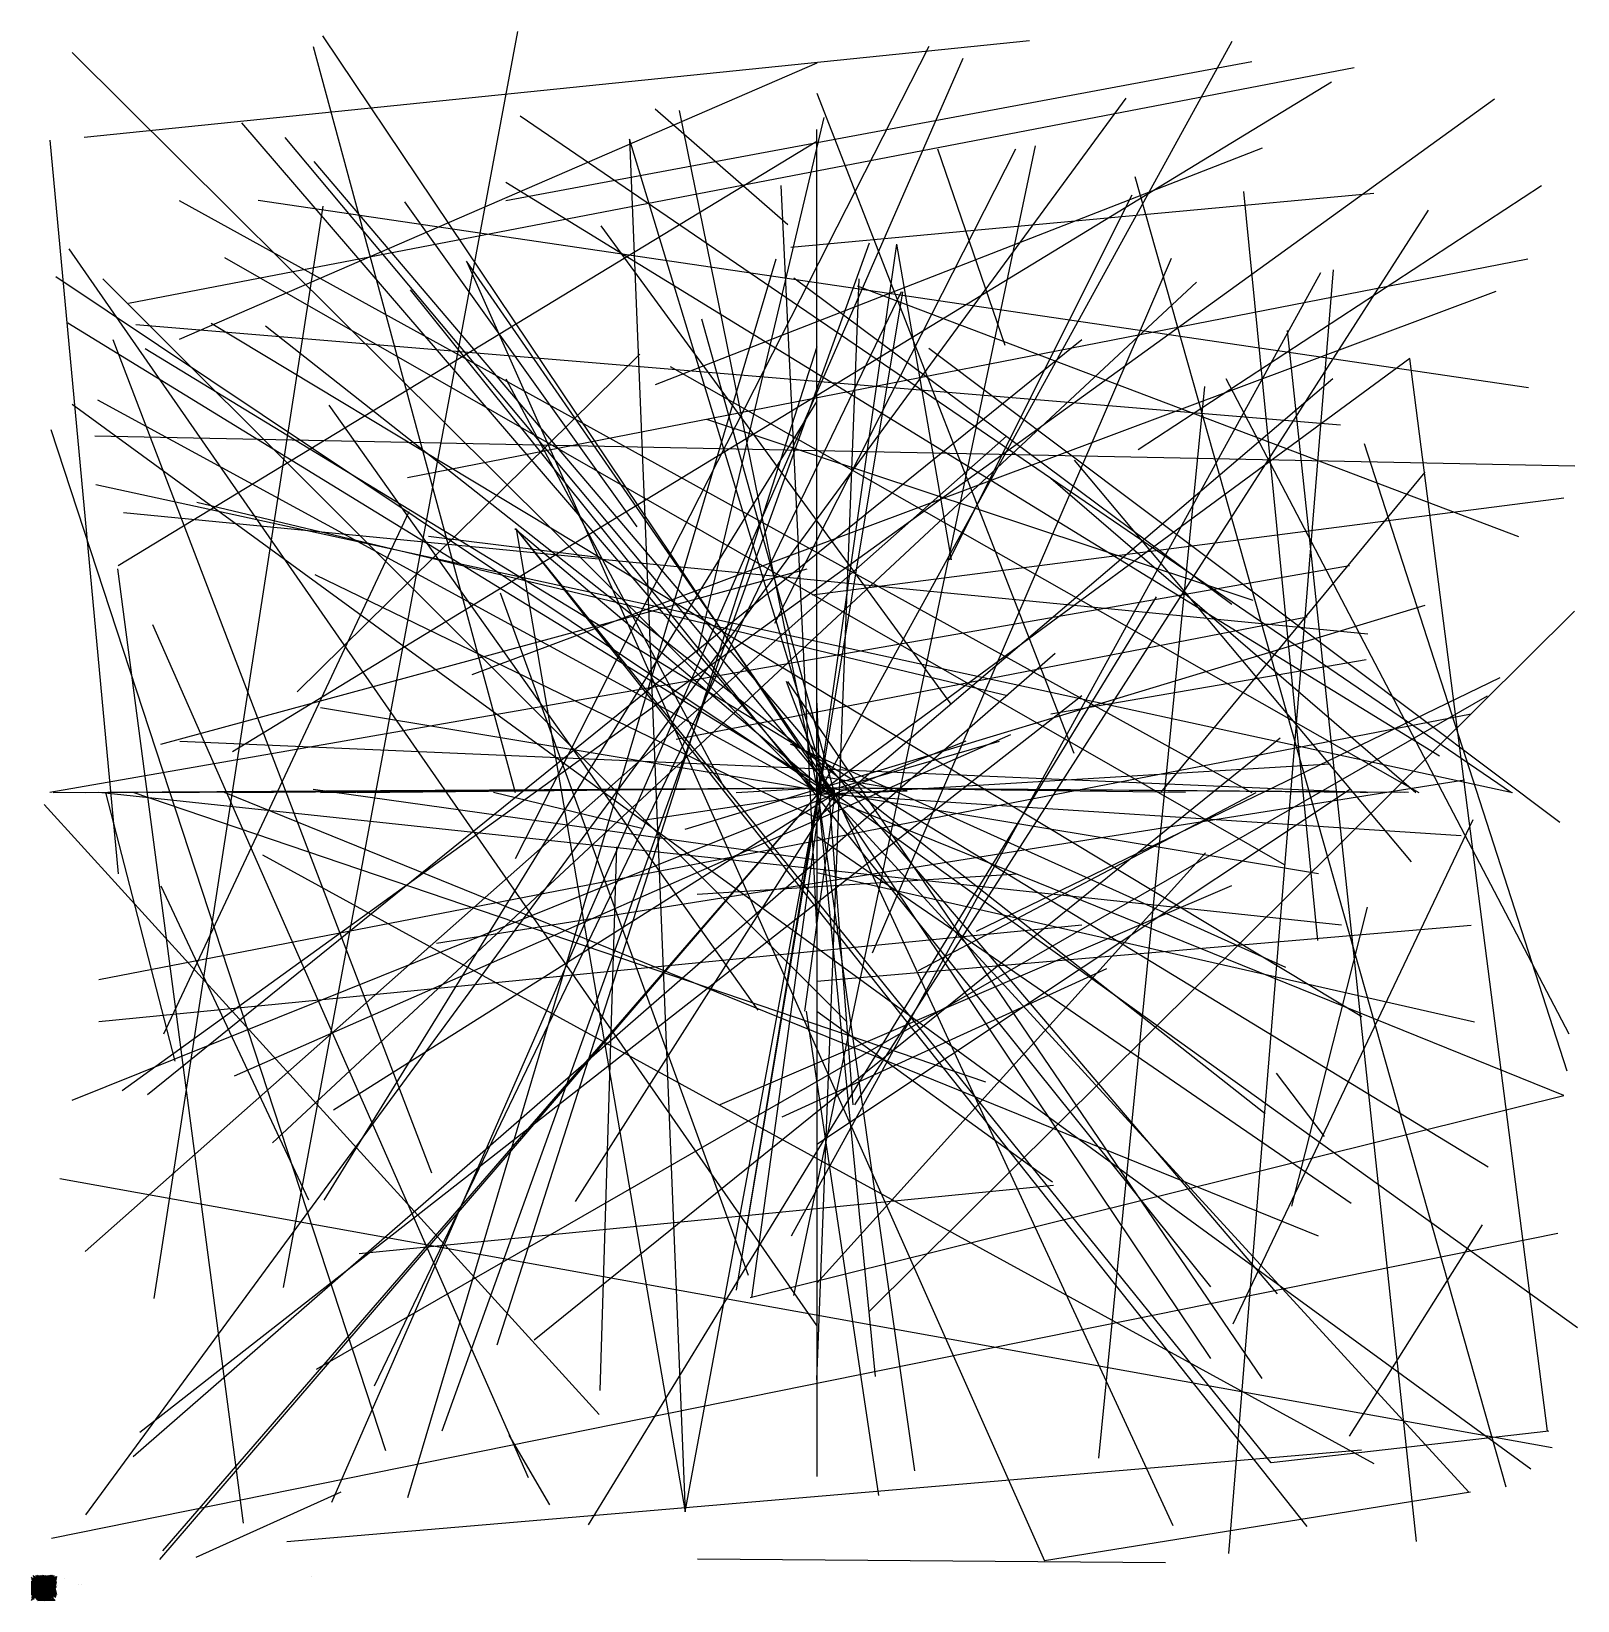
# Model space of a CAD drawing. Header units: metres. Extents: x -1 to 121, y -1 to 123.
import ezdxf

# ---------------------------------------------------------------- set-up
doc = ezdxf.new("R2010")
doc.units = ezdxf.units.M

msp = doc.modelspace()

# ---------------------------------------------------------------- linework, layer by layer
at = {"layer": 'MCD_Layer_0'}
for p, q in [((37.447458, 123.13884), (18.917834, 23.758618)), ((3.185945, 114.760569), (77.96701, 122.414677)), ((21.286297, 121.94621), (37.275749, 62.938096)), ((92.300965, 18.151952), (22.064585, 122.784224)), ((70.00308, 121.94621), (37.275749, 57.682312)), ((93.97326, 122.328823), (61.245929, 62.822379)), ((2.234081, 121.472145), (61.245929, 62.822379)), ((61.128346, 120.635997), (10.698207, 98.772983)), ((22.781283, 6.78184), (72.713093, 121.016743)), ((36.525456, 109.760482), (95.5597, 120.753581)), ((6.679847, 101.637908), (103.644947, 120.273916)), ((14.899474, 66.1763), (101.856935, 119.148476)), ((61.128346, 118.247005), (81.466511, 66.041919)), ((3.314727, 5.787049), (85.611786, 117.864393)), ((6.181518, 39.365458), (114.753762, 117.802802)), ((58.856937, 107.847422), (48.341637, 116.99465)), ((50.254697, 116.884533), (61.244063, 62.822379)), ((15.610573, 115.906539), (61.245929, 62.822379)), ((37.671426, 116.447795), (116.108769, 62.939962)), ((51.689959, 74.003983), (61.721861, 116.335811)), ((0.459134, 114.538467), (5.875428, 56.487816)), ((61.128346, 114.424617), (5.875428, 80.855539)), ((62.561741, 62.822379), (19.082078, 114.753103)), ((46.316592, 114.613123), (50.732496, 6.03528)), ((62.083943, 62.822379), (46.316592, 114.613123)), ((61.128346, 64.255774), (61.128346, 115.380214)), ((96.362253, 113.88896), (48.345369, 95.182029)), ((76.852769, 113.823636), (57.800554, 76.310854)), ((59.334735, 23.148305), (78.442942, 114.084932)), ((76.050217, 98.295185), (70.70298, 113.82177)), ((21.346021, 112.83631), (97.558615, 23.260289)), ((110.395717, 65.806753), (36.525456, 111.193878)), ((61.128346, 52.310812), (58.330612, 110.954979)), ((86.311686, 111.667943), (115.644035, 7.993134)), ((118.464166, 110.925116), (86.56365, 90.025164)), ((22.064585, 109.301348), (8.686227, 22.911273)), ((10.698207, 109.762349), (95.5597, 62.939962)), ((117.454443, 94.952462), (16.954381, 109.760482)), ((28.512999, 109.655964), (46.911974, 83.942566)), ((59.093969, 106.05941), (105.203391, 110.350265)), ((71.639913, 81.344536), (86.089585, 110.219617)), ((100.785621, 51.218967), (94.926991, 110.464115)), ((109.499845, 109.008323), (64.11272, 38.219489)), ((44.043317, 107.763434), (71.75563, 69.916567)), ((61.128346, 20.776111), (1.982117, 105.938094)), ((31.504839, 12.437034), (65.30535, 106.415893)), ((61.128346, 64.255774), (61.128346, 106.302042)), ((67.455443, 106.305775), (61.245929, 62.822379)), ((67.455443, 106.305775), (71.757496, 81.344536)), ((98.127867, 57.20638), (14.296627, 105.221397)), ((57.90134, 105.107546), (28.751898, 7.136456)), ((28.753765, 87.843342), (117.385387, 105.143008)), ((62.561741, 62.822379), (33.416033, 104.967566)), ((33.416033, 104.967566), (79.161506, 2.153167)), ((65.546116, 50.240974), (89.193409, 105.204599)), ((62.083943, 62.822379), (0.925735, 103.709612)), ((4.647337, 103.552835), (63.504274, 44.781752)), ((91.188591, 103.312069), (18.072355, 35.223916)), ((101.002124, 104.028767), (59.1145, 27.818039)), ((59.334735, 103.646155), (93.97326, 77.830104)), ((61.128346, 16.475924), (64.482267, 103.550968)), ((93.725029, 2.737351), (102.015579, 104.2658)), ((67.817525, 102.522582), (26.125873, 15.973862)), ((92.300965, 23.82021), (28.990797, 102.696157)), ((33.867702, 72.2533), (114.886276, 102.597238)), ((54.793783, 23.557047), (67.933242, 102.522582)), ((116.670555, 83.160544), (64.347886, 102.991048)), ((62.561741, 62.822379), (1.881332, 100.068265)), ((102.571767, 91.994217), (7.254698, 99.935751)), ((104.247794, 45.179296), (13.22158, 100.042135)), ((96.603018, 37.519589), (17.523633, 99.8219)), ((62.561741, 62.822379), (52.050174, 100.38182)), ((108.585309, 3.689215), (98.374232, 99.484082)), ((5.442424, 98.77485), (30.65376, 32.834924)), ((8.195364, 39.050037), (82.095488, 98.772983)), ((61.128346, 98.179468), (35.825556, 19.217666)), ((61.128346, 64.255774), (61.128346, 99.135065)), ((8.003125, 98.056285), (114.249834, 33.316455)), ((20.037675, 70.885228), (47.145274, 97.595284)), ((61.128346, 64.255774), (61.128346, 97.223871)), ((108.066449, 97.253733), (61.245929, 62.822379)), ((119.936756, 60.549103), (70.00308, 98.056285)), ((118.941965, 12.39224), (108.068316, 97.253733)), ((36.547853, 95.661694), (53.886712, 63.173262)), ((49.524935, 96.621023), (108.770082, 62.939962)), ((61.128346, 60.911185), (101.952122, 95.667293)), ((93.487996, 95.667293), (120.63479, 43.828022)), ((83.459827, 10.262677), (91.825033, 95.03645)), ((117.626152, 9.404133), (2.235948, 93.632916)), ((61.482962, 62.822379), (4.270324, 93.959537)), ((61.128346, 93.879281), (22.126177, 30.68483)), ((22.542384, 93.575058), (56.466078, 45.696289)), ((52.402924, 92.470149), (95.643688, 78.156724)), ((27.032943, 10.856192), (0.556187, 91.606006)), ((76.136071, 91.130074), (3.255002, 26.623543)), ((121.110722, 88.737348), (4.020226, 91.128207)), ((120.491077, 40.87351), (104.481094, 90.514161)), ((81.492641, 89.21888), (108.167235, 57.443413)), ((109.231083, 88.257683), (88.331132, 62.938096)), ((4.093016, 87.305819), (116.17036, 62.938096)), ((79.650503, 87.783618), (108.525584, 62.939962)), ((76.225659, 70.582872), (12.079343, 85.872424)), ((120.252178, 86.208376), (60.762531, 78.546802)), ((6.295369, 85.082936), (104.723726, 75.472841)), ((9.473848, 43.828022), (28.876947, 85.153859)), ((44.043317, 81.48265), (30.426059, 83.186673)), ((62.083943, 62.822379), (37.238421, 83.789521)), ((97.07895, 9.889397), (37.356004, 83.789521)), ((99.945741, 4.874379), (37.356004, 83.789521)), ((37.356004, 83.789521), (50.732496, 6.03528)), ((103.273533, 80.855539), (0.459134, 62.936229)), ((5.806372, 80.61664), (15.748687, 5.124477)), ((9.234949, 66.76235), (60.37432, 80.612907)), ((61.128346, 60.911185), (21.454273, 80.136975)), ((55.745647, 24.712349), (36.105516, 78.701713)), ((43.08772, 4.995695), (88.002645, 78.408688)), ((50.732496, 60.024644), (109.260946, 77.74425)), ((121.090191, 77.272051), (65.262423, 21.849291)), ((8.570511, 76.206336), (38.309735, 8.750893)), ((50.012065, 67.154294), (99.945741, 76.814782)), ((79.992055, 73.927461), (7.064326, 10.382127)), ((61.128346, 64.255774), (61.128346, 74.289543)), ((61.128346, 63.777976), (61.128346, 73.333946)), ((79.650503, 69.149476), (104.611742, 73.451529)), ((73.778808, 51.94873), (115.1905, 72.016267)), ((62.083943, 62.822379), (58.739353, 71.697113)), ((96.362253, 16.561778), (58.85507, 71.697113)), ((82.095488, 70.582872), (7.571986, 12.293321)), ((21.566257, 17.304606), (114.212506, 70.584738)), ((100.828549, 56.487816), (21.863014, 69.627275)), ((61.128346, 69.989356), (61.367245, 62.822379)), ((61.128346, 63.300177), (61.128346, 69.989356)), ((4.341247, 48.128208), (112.91909, 69.149476)), ((61.128346, 63.777976), (61.128346, 69.511558)), ((76.462691, 67.477181), (15.039454, 40.4797)), ((97.790049, 67.225217), (38.785667, 19.611477)), ((72.938928, 66.999383), (2.202352, 38.572238)), ((10.743001, 66.999383), (104.72186, 62.939962)), ((98.241718, 49.081939), (59.047309, 66.760484)), ((75.578018, 66.956456), (61.245929, 62.822379)), ((61.128346, 63.777976), (61.128346, 65.68917)), ((62.561741, 62.822379), (101.741218, 65.198306)), ((112.390899, 63.895559), (31.045704, 50.991267)), ((61.128346, 64.255774), (61.128346, 62.34458)), ((68.295323, 63.061278), (61.128346, 64.255774)), ((61.128346, 64.255774), (61.367245, 62.822379)), ((61.128346, 63.300177), (61.128346, 64.255774)), ((61.128346, 64.255774), (61.128346, 38.932454)), ((61.128346, 64.255774), (61.128346, 49.921819)), ((61.128346, 64.255774), (61.128346, 53.266409)), ((61.128346, 64.255774), (61.128346, 8.831148)), ((61.128346, 63.777976), (61.128346, 23.642902)), ((62.561741, 63.061278), (61.128346, 63.777976)), ((61.128346, 63.777976), (61.128346, 60.433386)), ((61.128346, 63.777976), (61.128346, 38.932454)), ((0.733495, 62.939962), (61.128346, 63.300177)), ((3.301662, 62.939962), (61.128346, 63.300177)), ((102.644556, 52.426528), (4.341247, 62.939962)), ((10.382785, 41.674196), (4.891835, 62.939962)), ((74.512303, 40.003767), (7.05686, 62.939962)), ((8.195364, 62.939962), (61.128346, 63.300177)), ((8.568644, 62.939962), (61.128346, 63.300177)), ((9.16216, 2.25022), (61.244063, 62.822379)), ((9.402925, 2.935189), (61.245929, 62.822379)), ((100.828549, 27.819906), (14.279829, 62.938096)), ((14.867746, 62.938096), (61.128346, 63.300177)), ((61.128346, 57.566595), (21.286297, 63.176995)), ((21.863014, 62.938096), (61.128346, 63.300177)), ((62.561741, 62.822379), (22.904466, 37.799549)), ((24.774599, 62.938096), (61.128346, 63.300177)), ((47.288987, 60.069438), (35.562393, 62.938096)), ((62.561741, 62.822379), (42.016406, 30.57098)), ((47.387906, 60.741342), (61.244063, 62.822379)), ((50.732496, 6.03528), (61.245929, 62.822379)), ((54.767653, 62.936229), (61.128346, 63.300177)), ((54.793783, 23.557047), (61.244063, 62.822379)), ((55.988279, 22.980329), (61.482962, 62.822379)), ((62.561741, 62.822379), (60.172749, 45.627232)), ((61.128346, 62.822379), (61.128346, 63.300177)), ((107.607315, 62.938096), (61.128346, 63.300177)), ((107.961931, 62.939962), (61.128346, 63.300177)), ((107.31429, 62.939962), (61.128346, 63.300177)), ((104.365377, 62.939962), (61.128346, 63.300177)), ((104.611742, 62.939962), (61.128346, 63.300177)), ((90.300184, 62.939962), (61.128346, 63.300177)), ((65.531184, 62.936229), (61.128346, 63.300177)), ((61.128346, 35.110066), (103.273533, 63.176995)), ((61.128346, 62.822379), (61.606144, 62.822379)), ((112.129603, 59.494587), (61.238463, 62.822379)), ((61.242196, 62.822379), (61.606144, 62.822379)), ((65.783148, 16.733487), (61.242196, 62.822379)), ((61.244063, 62.822379), (61.606144, 62.822379)), ((120.252178, 38.969782), (61.244063, 62.822379)), ((61.245929, 62.822379), (61.606144, 62.822379)), ((68.888839, 9.266019), (61.245929, 62.822379)), ((61.367245, 62.822379), (62.561741, 62.822379)), ((61.367245, 62.822379), (62.083943, 62.822379)), ((61.606144, 62.822379), (68.295323, 63.061278)), ((61.606144, 62.822379), (62.561741, 63.061278)), ((62.083943, 62.822379), (63.995137, 38.219489)), ((62.083943, 62.822379), (112.730584, 7.569461)), ((62.561741, 62.822379), (121.330957, 20.611867)), ((62.561741, 62.822379), (89.318457, 4.949035)), ((69.191196, 48.839307), (95.901252, 62.939962)), ((0, 61.984365), (43.933199, 13.721117)), ((94.090843, 20.893694), (113.05907, 60.788002)), ((44.002256, 15.634177), (45.331133, 58.636043)), ((61.128346, 59.477789), (103.413513, 30.445931)), ((17.288467, 57.984669), (105.199658, 9.84647)), ((61.128346, 24.1207), (91.881025, 58.16011)), ((77.00768, 56.461686), (51.686226, 54.852849)), ((61.128346, 56.610998), (113.163589, 44.781752)), ((20.952211, 30.68483), (9.264812, 55.528486)), ((53.48357, 38.241885), (93.967661, 55.580745)), ((104.671467, 53.86179), (98.687787, 30.207032)), ((82.095488, 52.426528), (4.341247, 44.783619)), ((61.128346, 48.010625), (112.91909, 52.426528)), ((84.062674, 48.98302), (58.375405, 37.256426)), ((60.290332, 45.627232), (66.018315, 7.32123)), ((61.128346, 45.621633), (79.788617, 32.120092)), ((101.297015, 35.705447), (97.513822, 40.718599)), ((55.872562, 22.980329), (120.252178, 38.969782)), ((119.32271, 11.096958), (1.241156, 32.360858)), ((24.92951, 26.468632), (79.878204, 31.858796)), ((103.288464, 12.011494), (113.801898, 28.726976)), ((0.597248, 3.928114), (119.778112, 28.060671)), ((36.760622, 12.076818), (39.980163, 6.585868)), ((119.059548, 12.39224), (97.07895, 9.889397)), ((19.199661, 3.67615), (104.244061, 10.928982)), ((12.027084, 2.427528), (23.499847, 7.603057)), ((112.844434, 7.569461), (79.161506, 2.153167)), ((88.713744, 2.000123), (51.689959, 2.291281)), ((-0.286011, 0.005798), (-1, 0.71286)), ((0.691986, 0.001892), (-1, 0.548798)), ((-0.506012, 0.005798), (-1, 0.470673)), ((0.235992, 0.005798), (-1, 0.314423)), ((0.015625, 0), (-1, 0.087982)), ((-1, 0.001923), (0, 0.007812)), ((0.403992, 0.001892), (-1, 0.001923)), ((-0.370026, 0.001892), (-1, 0.001923)), ((-0.286011, 0.001892), (-1, -0.31839)), ((0.49649, 0.001831), (-0.999756, 0)), ((-0.999756, 0), (0, 0.000092)), ((0.000031, 0), (-0.999756, 0)), ((0.462769, 0.623993), (-0.998077, -0.752014)), ((0.671997, 0.486755), (-0.992004, 0.496246)), ((-0.992004, 0.496246), (0, 0)), ((-0.832001, 0.489349), (-0.992004, 0.496246)), ((-0.94397, 0.489929), (-0.992004, 0.496246)), ((0.320007, -0.516724), (-0.992004, 0.492828)), ((0.864014, 0.481018), (-0.992004, 0.492828)), ((0.976013, -0.50882), (-0.992004, 0.488922)), ((0, -0.492188), (-0.986023, 0.861267)), ((-0.986023, -0.998077), (0.087982, 0.447144)), ((-0.985596, 0.483978), (0, 0)), ((0.470367, -0.51767), (-0.985596, 0.483978)), ((-0.982513, 0.083984), (-0.834045, -0.912018)), ((-0.982422, 0.496155), (-0.182404, -0.515381)), ((-0.728027, 0.861237), (-0.976013, 0.001862)), ((-0.976013, 0.447144), (-0.682007, 0.517517)), ((-0.976013, 0.489258), (-0.208008, 0.494629)), ((-0.970795, 0.083984), (-0.498077, -0.680023)), ((-0.952026, -0.556732), (-0.960022, 0.470673)), ((0.895996, 0.496338), (-0.959991, 0.488617)), ((-0.959991, 0.495453), (0.687988, 0.482208)), ((0.000092, 0), (-0.959991, -0.511383)), ((0.139984, 0.513611), (-0.958008, 0.001923)), ((-0.376007, 0.51358), (-0.958008, -0.951202)), ((-0.958008, -0.607452), (-0.378021, 0.005798)), ((-0.957001, 0.697235), (-0.286011, 0.048767)), ((-0.286011, 0.052673), (-0.957001, 0.001923)), ((-0.957001, 0.001923), (0, 0.007812)), ((-0.957001, -0.841827), (-0.024017, 0.005768)), ((-0.953125, 0.139984), (0.513611, -0.958008)), ((0.15799, 0.001923), (-0.944, -0.713013)), ((0, 0), (-0.944, -0.380981)), ((-0.94397, 0.489929), (-0.23999, 0.496399)), ((-0.94397, 0.489929), (-0.208008, 0.494629)), ((-0.0672, -0.511597), (-0.94397, 0.493347)), ((-0.932007, -0.123077), (-0.392029, 0.568268)), ((0.086395, -0.525726), (-0.931213, 0.482971)), ((-0.930023, 0.626892), (0.18399, 0.001892)), ((-0.928009, -0.508759), (0.368011, 0.491119)), ((-0.752014, 0.487122), (-0.927979, 0.486359)), ((-0.926025, 0.71283), (-0.480011, 0.001862)), ((-0.118011, 0.564392), (-0.915009, 0.759735)), ((-0.210022, 0.568298), (-0.915009, -0.560577)), ((-0.118011, 0.568298), (-0.915009, -0.154327)), ((-0.616028, 0.568268), (-0.915009, 0.001923)), ((-0.915009, 0.283173), (0.023438, 0.003906)), ((-0.915009, 0.001923), (0, 0.007812)), ((-0.210022, -0.810608), (-0.914978, 0.509735)), ((0.016022, 0.492523), (-0.895996, -0.508087)), ((-0.895996, 0.485077), (0, 0)), ((0.080048, 0.667999), (-0.88092, 0.419983)), ((-0.880005, -0.515564), (-0.543976, 0.496368)), ((-0.880005, 0.496155), (-0.336029, 0.489014)), ((-0.22403, 0.487457), (-0.880005, 0.486389)), ((0.28598, 0.376923), (-0.880005, 0.478394)), ((-0.682007, 0.892517), (-0.864014, -0.334076)), ((0.000092, 0), (-0.864014, 0.485748)), ((0.353485, -0.518005), (-0.857483, 0.975983)), ((0.015625, 0.556), (-0.84967, 0.281982)), ((-0.844025, 0.658142), (-0.64801, 0.517487)), ((-0.844025, -0.169983), (0.995972, 0.11908)), ((0.015625, 0), (-0.84375, -0.024017)), ((-0.841858, 0.031982), (0.001892, 0)), ((-0.832001, 0.482513), (0.755219, 0.49646)), ((0.608002, 0.496155), (-0.832001, 0.489349)), ((-0.826233, 0.587982), (-0.310608, 0.879974)), ((-0.826202, 0.587982), (-0.177795, 0.633972)), ((0.869019, -0.726013), (-0.822327, 0.837982)), ((-0.818481, -0.356018), (0.001892, 0)), ((-0.81601, 0.900269), (0.135986, 0.439392)), ((-0.81601, -0.818481), (-0.356018, 0.611267)), ((-0.112, 0.488831), (-0.81601, -0.516174)), ((0.13443, 0.486023), (-0.796783, 0.484619)), ((-0.784027, 0.935425), (-0.502014, -0.529358)), ((-0.784027, 0.466919), (-0.496033, -0.51532)), ((-0.784027, 0.001831), (0, 0.007812)), ((0.720032, 0.486786), (-0.783997, 0.494263)), ((0.864014, 0.481018), (-0.783997, 0.494263)), ((-0.783997, -0.51062), (0.928009, 0.486267)), ((-0.336029, -0.510986), (-0.783966, 0.493286)), ((0.023438, 0), (-0.78125, -0.632019)), ((-0.763763, 0.311981), (0.001892, 0)), ((-0.502014, 0.923767), (-0.752014, 0.447174)), ((-0.752014, 0.487122), (0.431976, 0.488556)), ((-0.752014, 0.487122), (0.048004, 0.484406)), ((-0.543976, 0.491486), (-0.751984, 0.491028)), ((-0.191986, 0.491058), (-0.751984, 0.491028)), ((-0.22403, 0.487457), (-0.751984, 0.491028)), ((0, 0.486328), (-0.751984, 0.491028)), ((0.000092, 0), (-0.751984, 0.489075)), ((0.000092, 0), (-0.751984, -0.510925)), ((0.108795, -0.521545), (-0.74881, 0.472931)), ((-0.745636, 0.489014), (0.019226, 0.491028)), ((0.814423, 0.967987), (-0.740326, 0.423981)), ((-0.734009, 0.236267), (-0.160004, -0.474701)), ((0, 0.867188), (-0.726013, -0.822327)), ((-0.016022, -0.528687), (-0.720001, 0.483887)), ((-0.712006, 0.001862), (0, 0.220642)), ((-0.710388, 0.478424), (-0.028839, 0.496338)), ((0.439423, 0.455994), (-0.701263, 0.28598)), ((-0.701233, 0.53598), (-0.490356, -0.430023)), ((-0.688019, 0.486511), (-0.208038, -0.524902)), ((0.015625, 0), (-0.6875, 0.09198)), ((0, 0.289062), (-0.686005, 0.470642)), ((-0.685638, 0.09198), (-0.462952, 0.375977)), ((0.79483, -0.256012), (-0.685608, 0.64798)), ((-0.674011, 0.982361), (0.915985, 0.001923)), ((0, 0.734375), (-0.674011, 0.583923)), ((0.406372, 0.494659), (-0.665588, 0.488739)), ((-0.665588, -0.511261), (-0.345642, 0.493988)), ((-0.665588, 0.488739), (-0.220795, 0.489868)), ((0.275208, 0.488586), (-0.665588, -0.511261)), ((0.015625, 0), (-0.664062, -0.546021)), ((-0.662384, -0.510803), (0.271973, 0.492523)), ((-0.662384, 0.489197), (0.271973, 0.492523)), ((-0.655975, 0.495972), (-0.255981, -0.51712)), ((0.799988, 0.490417), (-0.655975, 0.485229)), ((-0.643219, -0.510986), (0.534424, 0.493439)), ((0.347992, 0.958923), (-0.640015, -0.834076)), ((-0.39801, 0.958923), (-0.640015, 0.673737)), ((-0.640015, 0.001862), (0, 0.007812)), ((-0.626007, -0.861389), (0.975983, 0.736298)), ((0.015991, 0.470642), (-0.626007, -0.127014)), ((-0.623993, 0.483948), (-0.134399, 0.495392)), ((0.880005, -0.510834), (-0.623993, 0.492737)), ((0.864014, 0.481018), (-0.623993, 0.49176)), ((0.720032, 0.486786), (-0.623993, 0.49176)), ((-0.623993, 0.489807), (-0.511993, -0.512726)), ((-0.623993, 0.483948), (0.713593, 0.48587)), ((0.000092, 0), (-0.623993, -0.516052)), ((0, -0.15625), (-0.616028, 0.990143)), ((0.211182, 0.496033), (-0.61438, 0.490204)), ((0.015625, 0), (-0.609375, -0.378021)), ((-0.607513, 0.371979), (0.689392, 0.40799)), ((-0.607483, 0.371979), (-0.38092, -0.844025)), ((-0.607483, 0.121979), (0.001923, 0)), ((-0.53125, 0.595978), (-0.603577, 0.871979)), ((-0.595184, 0.483185), (-0.59201, 0.486572)), ((-0.595184, 0.483185), (-0.406403, -0.510315)), ((0.015625, 0), (-0.59375, -0.072021)), ((0.22998, 0.501923), (-0.59201, 0.306488)), ((0.864014, 0.481018), (-0.59201, 0.496338)), ((0.0672, 0.495941), (-0.59201, -0.513428)), ((-0.540771, 0.495361), (-0.59201, -0.515381)), ((-0.576202, 0.539978), (-0.396545, 0.849976)), ((-0.576019, -0.514069), (0.496002, 0.494781)), ((-0.572815, 0.495667), (0.470367, -0.51767)), ((-0.569641, 0.443878), (-0.172791, -0.526703)), ((-0.5625, -0.210022), (0.982361, 0.915985)), ((-0.562012, -0.330139), (0.823975, 0.001923)), ((-0.560028, 0.496277), (0.201599, -0.515106)), ((-0.556732, -0.960022), (0.001923, 0)), ((0.015625, 0), (-0.554688, -0.210022)), ((0.891998, -0.66214), (-0.546021, 0.74408)), ((-0.544006, 0.48465), (0.496033, 0.495758)), ((-0.544006, 0.48465), (0.992004, 0.495422)), ((-0.544006, 0.48465), (-0.016022, 0.494751)), ((-0.216003, 0.408112), (-0.544006, 0.001862)), ((0.864014, 0.481018), (-0.543976, 0.493439)), ((0.799988, -0.516418), (-0.543976, 0.493439)), ((-0.543976, 0.491486), (0.256012, 0.491699)), ((-0.540771, 0.495361), (-0.300781, 0.48819)), ((-0.528687, 0), (0, 0.000031)), ((0.64798, 0.997955), (-0.528015, 0.779175)), ((0.64798, 0.997955), (-0.528015, 0.005737)), ((0.135986, 0.994049), (-0.528015, -0.619263)), ((-0.528015, 0.76355), (-0.118011, 0.564392)), ((-0.528015, 0.485962), (0.992004, 0.495422)), ((-0.528015, 0.485962), (-0.511993, 0.495087)), ((0.443878, -0.172791), (-0.526703, 0)), ((-0.526672, -0.090912), (0.492004, 0.977692)), ((0, -0.128021), (-0.526154, 0.112)), ((-0.525726, -0.140808), (0.495941, 0)), ((-0.524139, 0.463989), (0.483368, 0.208008)), ((0.484833, 0.30719), (-0.522461, 0.911987)), ((-0.521545, -0.028839), (0.496338, 0)), ((0, 0.470367), (-0.51767, -0.985596)), ((-0.51767, -0.332825), (0.495819, 0.086395)), ((-0.517487, 0.755219), (0.49646, 0)), ((-0.51712, 0.35202), (0.495667, -0.624023)), ((-0.51712, -0.480011), (0.496246, 0)), ((0.484955, -0.623993), (-0.516052, 0.713593)), ((0.483978, -0.59201), (-0.515381, 0.467194)), ((-0.515381, 0.057587), (0.496277, 0.108795)), ((0, -0.182404), (-0.515381, 0.041565)), ((-0.51532, 0.832001), (0.478394, 0.751984)), ((0, 0.201599), (-0.515106, 0.358521)), ((-0.515015, 0.015991), (0.485687, 0.94397)), ((-0.514099, -0.272003), (0.495239, 0.832001)), ((-0.514069, 0.496002), (0.494781, 0)), ((0.494659, 0.217621), (-0.513794, -0.540771)), ((0.484802, 0.217621), (-0.513794, 0.13443)), ((0.494263, 0.976013), (-0.513702, 0.489563)), ((0.477631, -0.59201), (-0.513428, 0.070374)), ((0.490936, 0.623993), (-0.513275, -0.112)), ((0.461426, 0.368011), (-0.512787, 0.623993)), ((0, 0.233582), (-0.512482, 0.447998)), ((-0.512482, 0.191986), (0.48938, -0.0672)), ((-0.512421, 0.94397), (0.479767, 0)), ((0.495972, -0.031982), (-0.512421, 0.496033)), ((0.496094, 0.59198), (-0.511993, -0.143982)), ((-0.272034, 0.487427), (-0.511993, 0.495087)), ((0.662384, 0.482452), (-0.511993, -0.509796)), ((-0.511841, 0.575989), (0.494507, 0)), ((0.493988, -0.300781), (-0.51181, 0.406372)), ((0.492767, 0.608002), (-0.511658, -0.895996)), ((0.495209, -0.368011), (-0.511658, 0.0672)), ((-0.511597, 0.873596), (0.49118, 0.275208)), ((-0.511597, 0.048004), (0.496124, 0)), ((-0.511566, 0), (0.484375, -0.783997)), ((0, -0.080017), (-0.511475, 0.399994)), ((0, 0.992004), (-0.511414, 0)), ((-0.511414, 0.271973), (0.492523, 0)), ((0.492737, 0.59198), (-0.511017, 0.272003)), ((-0.510986, 0.019226), (0.491028, -0.662384)), ((0.476959, -0.751984), (-0.510925, 0.662384)), ((0.495392, -0.751984), (-0.510925, 0.211182)), ((-0.510864, 0.480011), (0.495422, 0.160004)), ((0, 0.880005), (-0.510834, -0.623993)), ((-0.510803, 0.271973), (0.492523, 0)), ((-0.51062, 0.928009), (0.486267, 0)), ((0.494781, -0.511993), (-0.509796, 0.0224)), ((-0.509308, 0.934418), (0.489136, -0.012817)), ((0, 0.412811), (-0.509308, 0.076782)), ((0, 0.128021), (-0.509033, 0.444824)), ((-0.509033, 0.198425), (0.488342, -0.118408)), ((0.492798, -0.048004), (-0.50885, 0.576019)), ((0, 0.976013), (-0.50882, -0.992004)), ((0, -0.928009), (-0.508759, 0.368011)), ((-0.508728, 0.847992), (0.494354, 0.128021)), ((-0.508698, -0.230408), (0.491425, 0.800018)), ((-0.508606, 0.271973), (0.492523, 0)), ((0.488922, 0.863983), (-0.50824, 0.480011)), ((-0.508179, 0.454407), (0.490784, -0.23999)), ((-0.507996, 0.271973), (0.492523, 0)), ((0.49054, 0.320007), (-0.507935, 0.016022)), ((0, 0.78125), (-0.506012, 0.982361)), ((-0.448029, 0.783112), (-0.506012, 0.958923)), ((0.915985, 0.783173), (-0.506012, 0.583923)), ((0.208008, 0.481903), (-0.496033, 0.482727)), ((0.896027, 0.488525), (-0.496002, 0.496399)), ((0.768005, -0.510254), (-0.496002, 0.496399)), ((0.287964, -0.519348), (-0.496002, 0.492493)), ((0.864014, 0.481018), (-0.496002, 0.492493)), ((0.896118, 0.483643), (-0.496002, 0.492493)), ((-0.488007, 0.583893), (0.015991, 0.533142)), ((0, 0.4375), (-0.488007, 0.005768)), ((-0.482544, 0.763977), (-0.22467, -0.784027)), ((-0.255981, -0.51712), (-0.480011, 0.496246)), ((0.000092, 0), (-0.480011, 0.485992)), ((-0.47998, 0.495758), (-0.032013, 0.477814)), ((-0.476562, -0.930023), (0.626892, 0.18399)), ((-0.466827, -0.568024), (-0.462982, 0.125977)), ((0.671875, -0.39801), (-0.462952, 0.375977)), ((-0.451294, 0.431976), (0.001923, -0.335999)), ((0.915985, 0.80661), (-0.450012, 0.11908)), ((0.587982, -0.127014), (-0.448029, 0.626862)), ((-0.430023, -0.841858), (0.031982, 0.572205)), ((0.791992, -0.193481), (-0.422028, 0.017517)), ((-0.416107, 0.043976), (0.470673, 0.123993)), ((0.0672, 0.495941), (-0.406403, 0.489685)), ((-0.400024, -0.525024), (0, 0)), ((-0.39801, -0.462952), (0.375977, 0.001862)), ((0.827972, -0.091827), (-0.392029, 0.775299)), ((-0.392029, 0.001892), (0, 0.007812)), ((-0.383972, 0.488007), (-0.016022, -0.515015)), ((-0.380005, 0.205017), (0.171997, -0.103577)), ((0, -0.609375), (-0.378021, 0.513611)), ((-0.372009, -0.638733), (0.259979, 0.326111)), ((0.939972, -0.310577), (-0.370026, 0.005798)), ((-0.016022, 0.484985), (-0.368011, 0.492249)), ((0.320007, 0.492065), (-0.368011, 0.492249)), ((0.000092, 0), (-0.368011, 0.488342)), ((-0.368011, 0.488342), (0.847992, 0.487518)), ((-0.368011, 0.488342), (0.063995, 0.485718)), ((0.000092, 0), (-0.368011, -0.511658)), ((0, 0), (-0.35202, 0.489655)), ((-0.35202, 0.489655), (0, 0)), ((-0.35202, 0.489655), (0.431976, 0.488556)), ((-0.35199, -0.510345), (0.048004, 0.484406)), ((-0.35199, -0.510345), (0, 0)), ((-0.345642, 0.493988), (0, 0)), ((-0.342377, 0.492004), (0.271973, 0.492523)), ((-0.332825, 0.495819), (0, 0)), ((0.470367, 0.48233), (-0.332825, 0.495819)), ((0.773438, -0.562012), (-0.330139, 0.823975)), ((-0.326233, 0.323975), (0.790955, 0.743988)), ((0.015625, 0), (-0.3125, -0.370026)), ((0, -0.007812), (-0.30603, 0.990173)), ((-0.303986, 0.491638), (0.096008, 0.484436)), ((0.13443, 0.486023), (-0.300781, -0.51181)), ((0, 0.414062), (-0.294006, 0.986267)), ((-0.291229, 0.496399), (0, 0)), ((0.201599, 0.484894), (-0.291229, 0.496399)), ((-0.280029, -0.068451), (0.02597, 0.767548)), ((-0.279358, -0.008026), (-0.232483, 0.603973)), ((-0.272034, 0.487427), (0.751984, 0.496246)), ((-0.272003, -0.511597), (0.048004, 0.496124)), ((-0.26001, 0.001892), (0, 0.007812)), ((-0.252014, -0.591858), (-0.072021, 0.646393)), ((0.023438, 0), (-0.25, 0.599976)), ((0.023438, 0), (-0.25, 0.103973)), ((-0.240021, -0.252075), (0.853973, 0.501923)), ((-0.23999, 0.496399), (0, 0)), ((0.399994, 0.488861), (-0.23999, 0.496399)), ((-0.079987, 0.490479), (-0.23999, 0.496399)), ((-0.23999, -0.510925), (0.751984, 0.496246)), ((-0.23999, -0.510925), (0, 0.496094)), ((-0.23999, -0.507996), (0.271973, 0.492523)), ((-0.115204, 0.491302), (-0.230408, 0.491425)), ((-0.230011, 0.583923), (0.015991, 0.720642)), ((0, 0.71875), (-0.230011, 0.005798)), ((-0.230011, 0.005798), (0, 0)), ((-0.22403, 0.487457), (0.23999, 0.490387)), ((-0.223999, -0.509613), (-0.208008, 0.48877)), ((0.063995, 0.473999), (-0.223999, 0.477692)), ((-0.220825, -0.784027), (0.001831, 0)), ((-0.220795, 0.489868), (0, 0)), ((-0.216858, 0.965973), (0.892548, 0.691986)), ((-0.210022, 0.982361), (0.915985, 0.001923)), ((-0.208008, -0.919983), (0.307983, 0.935486)), ((-0.208008, 0.001892), (0, 0.007812)), ((0.015625, 0), (-0.195312, -0.422028)), ((-0.191986, 0.491058), (0.23999, 0.490387)), ((-0.191986, 0.491058), (0.35199, 0.485901)), ((-0.182404, 0.484619), (0.057587, 0.496277)), ((0.070374, 0.480774), (-0.182404, 0.484619)), ((-0.182404, -0.515381), (0.041565, 0.477631)), ((0.023438, 0), (-0.171875, 0.995972)), ((-0.154327, -0.616028), (0.990143, 0.915985)), ((-0.14801, 0.001892), (0, 0.007812)), ((0.191986, 0.495239), (-0.144012, 0.486206)), ((0.47998, 0.494446), (-0.143982, -0.510864)), ((0.086395, 0.474274), (-0.140808, 0.495941)), ((-0.134399, 0.495392), (0.30719, -0.522461)), ((-0.128021, -0.526154), (0.112, 0.49649)), ((0.015625, 0), (-0.125, -0.392029)), ((-0.118408, -0.508179), (0.316772, 0.493561)), ((-0.118408, 0.491821), (0.454407, 0.490784)), ((0.010223, 0.761719), (-0.118011, 0.997986)), ((0.915985, 0.759735), (-0.118011, 0.990173)), ((-0.118011, 0.986267), (0.915985, 0.001923)), ((-0.115234, 0.495209), (0.310425, 0.490692)), ((0.023438, 0), (-0.09375, -0.392029)), ((-0.088013, 0.037018), (0.112, 0.001923)), ((-0.080017, -0.511475), (0.399994, 0.492767)), ((-0.015991, -0.510132), (-0.080017, 0.485596)), ((-0.079987, 0.490479), (0.847992, 0.494354)), ((0.576019, 0.49353), (-0.079987, -0.509521)), ((-0.07486, 0.799001), (-0.074861, 0.799001)), ((-0.068451, 0.02597), (0.001923, 0)), ((0.271973, 0.492523), (-0.0672, 0.488403)), ((-0.060577, 0.77597), (0.693268, 0.15799)), ((0.000092, 0), (-0.048004, -0.50885)), ((0.015625, 0), (-0.046875, 0.33197)), ((0.53125, 0.347992), (-0.041077, 0.83197)), ((0.439423, 0.011993), (-0.041077, 0.83197)), ((0.000092, 0), (-0.032013, 0.487579)), ((-0.032013, -0.512421), (0.94397, 0.479767)), ((0, -0.84375), (-0.024017, 0.052643)), ((0.896027, 0.488525), (-0.016022, 0.494751)), ((-0.016022, 0.484985), (0.23999, 0.490387)), ((-0.012817, -0.508698), (0.65918, 0.493225)), ((-0.00589, -0.30603), (0.990173, 0.915985)), ((-0.000031, 0.000031), (0.000122, 0.509857)), ((0, 0.453125), (0.067993, 0.986267)), ((0, 0.972778), (0.48291, 0)), ((0, 0.896118), (0.483643, 0.959991)), ((0, 0.956787), (0.49649, 0)), ((0, 0.000092), (0, 0.94397)), ((0, 0.310425), (0.490692, 0.934418)), ((0, 0.023438), (0, 0.929688)), ((0, 0.895996), (0.488525, 0.23999)), ((0, 0.015625), (0, 0.890625)), ((0, 0.864014), (0.495667, 0.30719)), ((0, 0.864014), (0.481018, -0.992004)), ((0, 0.160004), (0.488708, 0.847992)), ((0, 0.015625), (0, 0.8125)), ((0, -0.328125), (0.323975, 0.790955)), ((0, 0.023438), (0, 0.78125)), ((0, 0.015625), (0, 0.757812)), ((0, 0.751953), (0.471832, 0)), ((0, 0), (0, 0.719971)), ((0, 0.015625), (0, 0.71875)), ((0, 0.015625), (0, 0.710938)), ((0, 0.015625), (0, 0.695312)), ((0, -0.0625), (0.77597, 0.693268)), ((0, 0.000092), (0, 0.687988)), ((0, 0.671997), (0.486755, -0.992004)), ((0, 0.015625), (0, 0.671875)), ((0, 0.662354), (0.496368, 0)), ((0, 0.03125), (0.666473, 0.643188)), ((0, 0.023438), (0, 0.625)), ((0, 0.625), (0.68399, 0.521423)), ((0, 0.625), (0.68399, 0.513611)), ((0, 0.015625), (0, 0.625)), ((0, 0.53125), (0.347992, 0.615173)), ((0, 0.546875), (0.403992, 0.048767)), ((0, 0.023438), (0, 0.53125)), ((0, 0.015625), (0, 0.53125)), ((0, 0.53125), (0.347992, -0.041077)), ((0, 0.023438), (0, 0.5)), ((0, 0), (0.956787, 0.49649)), ((0, 0), (0.662354, 0.496368)), ((0.057587, 0.496277), (0, 0)), ((0.992004, -0.511414), (0, 0.496094)), ((0, -0.544006), (0.48465, 0.496033)), ((0, 0), (0.371216, 0.495972)), ((0.35202, 0.495667), (0, 0)), ((0.864014, 0.495667), (0, 0)), ((0.815979, 0.495636), (0, 0)), ((0.480011, 0.495422), (0, 0)), ((0.444824, 0.494781), (0, 0)), ((0.076782, 0.494385), (0, 0)), ((0.847992, 0.494354), (0, 0)), ((0, 0.486328), (0.256012, 0.491699)), ((0.191986, 0.48938), (0, 0)), ((0.934418, 0.489136), (0, 0)), ((0.198425, 0.488342), (0, 0)), ((0.015991, 0.485687), (0, 0)), ((0, 0), (0.719971, 0.484833)), ((0, 0), (0.972778, 0.48291)), ((0.832001, 0.478394), (0, 0)), ((0.041565, 0.477631), (0, 0)), ((0, 0), (0.751953, 0.471832)), ((0, 0.000092), (0, 0.470367)), ((0, 0.470367), (0.48233, -0.332825)), ((0.358521, 0.461426), (0, 0)), ((0, 0.028778), (0.487518, 0.447998)), ((0, 0.015625), (0, 0.4375)), ((0, 0.023438), (0, 0.4375)), ((0, 0.4375), (0.455994, -0.701263)), ((0, 0.000092), (0, 0.412811)), ((0, 0.371216), (0.495972, 0)), ((0, 0.000092), (0, 0.310425)), ((0, 0.256012), (0.490723, 0.287994)), ((0, 0.000092), (0, 0.233582)), ((0, 0.000092), (0, 0.201599)), ((0, 0.201599), (0.484894, -0.291229)), ((0, 0.128021), (0.490967, 0.198425)), ((0, 0.000092), (0, 0.128021)), ((0, -0.303986), (0.491638, 0.096008)), ((0, 0.000092), (0, 0.095978)), ((0, -0.368011), (0.488342, 0.063995)), ((0, 0.007812), (0, 0.0625)), ((0, 0.0625), (0.003906, 0)), ((0, -0.182404), (0.484619, 0.057587)), ((0, 0.000092), (0, 0.028778)), ((0, 0.023438), (0.003906, 0)), ((0, 0.007812), (0, 0.023438)), ((0.0625, 0.003906), (0, 0.023438)), ((0, 0.023438), (0, -0.492188)), ((0, 0.023438), (0, -0.234375)), ((0, 0.023438), (0, -0.6875)), ((0, 0.023438), (0, -0.03125)), ((0, 0.023438), (0, -0.28125)), ((0.023438, 0.003906), (0, 0.015625)), ((0, 0.015625), (0, -0.5625)), ((0, 0.015625), (0, -0.625)), ((0.00084, 0.01375), (0, 0)), ((0.01375, 0.01375), (0, 0)), ((0.013125, 0.013125), (0, 0)), ((0.005188, 0.013125), (0, 0)), ((0.001281, 0.013063), (0, 0)), ((0.013063, 0.013063), (0, 0)), ((0.010437, 0.011125), (0, 0)), ((0.011125, 0.011125), (0, 0)), ((0.0105, 0.0105), (0, 0)), ((0.007813, 0.0105), (0, 0)), ((0.010438, 0.010438), (0, 0)), ((0.010437, 0.010438), (0, 0)), ((0.001938, 0.010437), (0, 0)), ((0.001359, 0.010437), (0, 0)), ((0.010438, 0.007813), (0, 0)), ((0.007813, 0.007813), (0, 0)), ((0.0105, 0.007813), (0, 0)), ((0, 0), (0, 0.007812)), ((0.53598, 0.001831), (0, 0.007812)), ((0.015991, 0.001892), (0, 0.007812)), ((0.056, 0.001862), (0, 0.007812)), ((0.937988, 0.001923), (0, 0.007812)), ((0.915985, 0.001923), (0, 0.007812)), ((0.083984, 0.001923), (0, 0.007812)), ((0.313995, 0.001923), (0, 0.007812)), ((0.112, 0.001923), (0, 0.007812)), ((0.825989, 0.001923), (0, 0.007812)), ((0.891998, 0.001923), (0, 0.007812)), ((0.013125, 0.005188), (0, 0)), ((0.005188, 0.005188), (0, 0)), ((0.000041, 0.005188), (0, 0)), ((0.000004, 0.005188), (0, 0)), ((0.013063, 0.005188), (0, 0)), ((0.000196, 0.005188), (0, 0)), ((0, 0.004438), (0, 0)), ((0, 0.003328), (0, 0)), ((0.003234, 0.003234), (0, 0)), ((0.000313, 0.003234), (0, 0)), ((0, 0.003109), (0, 0)), ((0.003234, 0.001938), (0, 0)), ((0.001938, 0.001938), (0, 0)), ((0.001859, 0.001359), (0, 0)), ((0.001359, 0.001359), (0, 0)), ((0.003234, 0.001281), (0, 0)), ((0.001281, 0.001281), (0, 0)), ((0.0105, 0.001031), (0, 0)), ((0.001031, 0.001031), (0, 0)), ((0.001688, 0.00084), (0, 0)), ((0.00084, 0.00084), (0, 0)), ((0.013125, 0.000715), (0, 0)), ((0.000715, 0.000715), (0, 0)), ((0.00003, 0.000645), (0, 0)), ((0.000018, 0.000629), (0, 0)), ((0.000629, 0.000629), (0, 0)), ((0.000038, 0.000418), (0, 0)), ((0.000418, 0.000418), (0, 0)), ((0.000017, 0.000371), (0, 0)), ((0.000312, 0.000313), (0, 0)), ((0.000629, 0.000312), (0, 0)), ((0.000418, 0.000312), (0, 0)), ((0.000196, 0.000196), (0, 0)), ((0.776917, 0), (0, 0.000092)), ((0, 0.000092), (0, -0.208038)), ((0, 0.000092), (0, -0.496033)), ((0, 0.000092), (0, -0.143982)), ((0, 0.000092), (0, -0.255981)), ((0, 0.000092), (0, -0.016022)), ((0, 0.000092), (0, -0.182404)), ((0, 0.000092), (0, -0.665588)), ((0, 0.000092), (0, 0)), ((0, 0.000082), (0, 0)), ((0.000082, 0.000082), (0, 0)), ((0.000058, 0.000058), (0, 0)), ((0.003234, 0.000058), (0, 0)), ((0, 0.000051), (0, 0)), ((0.000051, 0.000051), (0, 0)), ((0.000051, 0.000038), (0, 0)), ((0.000038, 0.000038), (0, 0)), ((0.000003, 0.000036), (0, 0)), ((0.000036, 0.000036), (0, 0)), ((0, 0.000031), (0, -0.999756)), ((0.492523, 0), (0, 0.000031)), ((0.496338, 0), (0, 0.000031)), ((0.495239, 0), (0, 0.000031)), ((0.488831, 0), (0, 0.000031)), ((0.490387, 0), (0, 0.000031)), ((0.473999, 0), (0, 0.000031)), ((0.49353, 0), (0, 0.000031)), ((0.496155, 0), (0, 0.000031)), ((0.495758, 0), (0, 0.000031)), ((0.489807, 0), (0, 0.000031)), ((0.491028, 0), (0, 0.000031)), ((0.496033, 0), (0, 0.000031)), ((0.482452, 0), (0, 0.000031)), ((0.495941, 0), (0, 0.000031)), ((0.483185, 0), (0, 0.000031)), ((0.495361, 0), (0, 0.000031)), ((0.486023, 0), (0, 0.000031)), ((0.495392, 0), (0, 0.000031)), ((0.48587, 0), (0, 0.000031)), ((0.485718, 0), (0, 0.000031)), ((0.484406, 0), (0, 0.000031)), ((0.492493, 0), (0, 0.000031)), ((0.493439, 0), (0, 0.000031)), ((0.495422, 0), (0, 0.000031)), ((0.000051, 0.000018), (0, 0)), ((0.000018, 0.000018), (0, 0)), ((0.000006, 0.000015), (0, 0)), ((0.000015, 0.000015), (0, 0)), ((0, 0.000014), (0, 0)), ((0, 0.00001), (0, 0)), ((0.000015, 0.000006), (0, 0)), ((0.000006, 0.000006), (0, 0)), ((0, 0.000004), (0, 0)), ((0.005188, 0.000004), (0, 0)), ((0.000036, 0.000003), (0, 0)), ((0.000003, 0.000003), (0, 0)), ((0, 0.000003), (0, 0)), ((0.000001, 0.000002), (0, 0)), ((0.000002, 0.000002), (0, 0)), ((0.000167, 0.000002), (0, 0)), ((0.000104, 0.000001), (0, 0)), ((0, 0.000001), (0, 0)), ((0.000001, 0.000001), (0, 0)), ((0, 0.000001), (0.001281, 0.000001)), ((0, 0.000001), (0.000003, 0.000001)), ((0, 0), (0.000031, 0)), ((0, -0.999756), (0, 0)), ((0, 0), (0.000092, 0)), ((0.000003, 0), (0, 0)), ((0, 0), (0, 0)), ((0.000004, 0), (0, 0)), ((0.005188, 0), (0, 0)), ((0.000007, 0), (0, 0)), ((0.003141, 0), (0, 0)), ((0.003859, 0), (0, 0)), ((0.003891, 0), (0, 0)), ((0.000002, 0), (0, 0)), ((0.000026, 0), (0.000001, 0.000001)), ((0.000013, 0), (0.000003, 0.000001)), ((0.000013, 0.000001), (0.000005, 0.000001)), ((0.000013, 0.000001), (0.000005, 0.000001)), ((0.000017, 0.000001), (0.00001, 0.000001)), ((0.000013, 0), (0.00001, 0)), ((0.000013, 0.000001), (0.000015, 0.000001)), ((0.000013, 0.000001), (0.000017, 0.000001)), ((0.000031, 0), (0.61731, 0.658844)), ((0.000092, 0), (0.275208, 0.488586)), ((0.000092, 0), (0.735992, 0.488098)), ((0.000092, 0), (0.335968, 0.486542)), ((0.000092, 0), (0.012817, 0.486206)), ((0.000092, 0), (0.320007, -0.507935)), ((0.000092, 0), (0.623993, -0.513275)), ((0.000092, 0), (0.217621, -0.513794)), ((0.000099, 0.000001), (0.000235, 0.000001)), ((0.001065, 0), (0.000235, 0.000001)), ((0.00042, 0.000001), (0.001112, 0)), ((0.000421, 0), (0.001112, 0.000001)), ((0.000421, 0), (0.001281, 0.000001)), ((0.001831, 0), (0.007812, 0)), ((0.001862, 0), (0.007812, 0)), ((0.958923, -0.640015), (0.001862, 0)), ((0.923767, -0.752014), (0.001862, 0)), ((0.546875, 0.403992), (0.001892, -1)), ((0.900269, 0.135986), (0.001892, 0)), ((0.583893, 0.015991), (0.001892, 0)), ((0.583923, 0.015991), (0.001892, 0)), ((0.001892, 0), (0.007812, 0)), ((0.001892, -1), (0.001923, 0)), ((0.982361, 0.915985), (0.001923, 0)), ((0.306488, 0.313995), (0.001923, 0)), ((0.865173, 0.023987), (0.001923, 0)), ((0.001923, 0), (0.007812, 0)), ((0.568298, -0.915009), (0.001923, 0)), ((0.005798, -1), (0.001923, 0)), ((0.564392, -0.915009), (0.001923, 0)), ((0.003906, 0), (0.015625, 0)), ((0.003906, 0), (0.023438, 0)), ((0.005737, 0), (0.007812, 0)), ((0.994049, -0.528015), (0.005737, 0)), ((0.005768, -1), (0.501923, 0.235992)), ((0.005768, 0), (0.4375, -0.488007)), ((0.007812, 0), (0.03125, 0.666473)), ((0.007812, 0), (0.023438, 0.003906)), ((0.007812, 0), (0.0625, 0.003906)), ((0.61731, 0.658844), (0.009979, -0.558594)), ((0.011993, 0.982361), (0.915985, -0.623077)), ((0.011993, -0.041077), (0.83197, 0.189423)), ((0.015625, 0), (0.625, 0.68399)), ((0.015625, 0), (0.203125, 0.171997)), ((0.015625, 0), (0.453125, 0.067993)), ((0.015625, 0), (0.4375, -0.488007)), ((0.015625, 0), (0.78125, -0.506012)), ((0.015625, 0), (0.757812, -0.118011)), ((0.015625, 0), (0.695312, -0.286011)), ((0.347992, 0.583923), (0.015991, 0.001892)), ((0.68399, 0.583923), (0.015991, 0.001892)), ((0.017517, 0.056), (0.931549, -0.502014)), ((0.0224, 0.495392), (0.128021, 0.490967)), ((0.023438, 0), (0.5625, 0.071991)), ((0.028778, 0.487518), (0.447998, 0.494263)), ((0.873596, 0.49118), (0.028778, 0.487518)), ((0.8125, -0.088013), (0.037018, 0.112)), ((0.041992, 0.626923), (0.68399, 0.982361)), ((0.992004, -0.511414), (0.048004, 0.484406)), ((0.320007, -0.516724), (0.048004, 0.484406)), ((0.548798, 0.403992), (0.048767, -0.957001)), ((0.640045, 0.489014), (0.063995, 0.477905)), ((0.239929, 0.486481), (0.063995, 0.485718)), ((0.287964, -0.519348), (0.063995, 0.485718)), ((0.640015, -0.510986), (0.063995, 0.477905)), ((0.915985, 0.455048), (0.067993, 0.564392)), ((0.743988, 0.564392), (0.071991, 0.673737)), ((0.412811, -0.509308), (0.076782, 0.494385)), ((0.845673, 0.411987), (0.083923, 0.029999)), ((0.086426, 0.485992), (0.128021, -0.509033)), ((0.375977, -0.685638), (0.09198, 0.958923)), ((0.70401, 0.493286), (0.095978, -0.508728)), ((0.347992, 0.037048), (0.112, 0.814423)), ((0.11908, 0.891998), (0.392548, 0.955994)), ((0.603973, -0.607483), (0.121979, 0.142548)), ((0.236298, -0.466003), (0.122986, 0.891998)), ((0.243988, 0.603455), (0.127991, 0.017548)), ((0.128021, -0.509033), (0.444824, 0.494781)), ((0.128021, 0.490967), (0.198425, 0.488342)), ((0.160004, 0.488708), (0.847992, 0.494354)), ((0.896118, 0.483643), (0.191986, 0.49231)), ((0.704041, 0.485474), (0.191986, 0.49231)), ((0.575989, 0.486694), (0.192017, 0.484497)), ((0.1925, 0.925), (0.1925, 0.925001)), ((0.623993, 0.476959), (0.201599, 0.484894)), ((0.201599, -0.515106), (0.358521, 0.461426)), ((0.211182, 0.496033), (0.368011, -0.512787)), ((0.217621, 0.488159), (0.233582, -0.512482)), ((0.233582, -0.512482), (0.447998, 0.494263)), ((0.799988, 0.490417), (0.23999, 0.490387)), ((0.895996, 0.488525), (0.23999, 0.490387)), ((0.2445, 0.983001), (0.2445, 0.983)), ((0.5, 0.679993), (0.251862, 0.645996)), ((0.421875, 0.899994), (0.251892, 0.645996)), ((0.928009, -0.51178), (0.256012, 0.493652)), ((0.256012, 0.490723), (0.287994, 0.484558)), ((0.800018, -0.508606), (0.271973, 0.492523)), ((0.697601, 0.491394), (0.271973, 0.492523)), ((0.275208, -0.511414), (0.271973, 0.492523)), ((0.556, -0.84967), (0.281982, 0.001923)), ((0.290985, -0.686005), (0.470642, 0.873993)), ((0.30719, 0.477539), (0.911987, 0.484955)), ((0.310425, 0.490692), (0.934418, 0.489136)), ((0.64798, -0.763763), (0.311981, 0.345642)), ((0.915985, -0.044952), (0.33197, 0.990173)), ((0.83197, 0.533173), (0.347992, 0.037048)), ((0.895996, 0.488525), (0.35199, 0.485901)), ((0.947998, 0.173767), (0.365997, 0.423798)), ((0.662384, 0.482452), (0.368011, 0.487213)), ((0.639984, 0.496338), (0.399994, 0.488861)), ((0.63681, 0.486603), (0.412811, -0.509308)), ((0.415985, -0.294006), (0.986267, 0.915985)), ((0.982361, 0.915985), (0.439423, 0.011993)), ((0.447998, -0.525757), (0.94397, 0.475861)), ((0.455048, 0.067993), (0.986267, 0.915985)), ((0.484894, 0.358521), (0.461426, -0.832001)), ((0.467194, 0.484802), (0.470367, 0.48233)), ((0.46875, 0.123993), (0.865173, 0.023987)), ((0.478424, -0.74881), (0.472931, 0)), ((0.474274, -0.931213), (0.482971, 0)), ((0.477539, 0.815979), (0.495636, -0.623993)), ((0.484619, 0.041565), (0.477631, -0.710388)), ((0.480133, -0.864014), (0.485748, 0.063995)), ((0.49353, 0.864014), (0.481018, -0.543976)), ((0.481903, -0.496033), (0.482727, 0)), ((0.482208, 0.35202), (0.495667, -0.192017)), ((0.48233, -0.985596), (0.483978, 0.086395)), ((0.482452, 0.623993), (0.484772, -0.22403)), ((0.492828, -0.255981), (0.48288, 0.863983)), ((0.492737, 0.896118), (0.483643, -0.496002)), ((0.483948, 0.713593), (0.48587, 0)), ((0.483948, -0.134399), (0.495392, 0)), ((0.484436, -0.048004), (0.489197, 0.335999)), ((0.484558, 0.35199), (0.488831, -0.480011)), ((0.484802, -0.752014), (0.487122, 0.048004)), ((0.495758, 0.896057), (0.485596, -0.159973)), ((0.485718, 0.687927), (0.488068, 0.671997)), ((0.485931, 0.239929), (0.486481, 0.063995)), ((0.495636, -0.528015), (0.485962, 0.992004)), ((0.485992, -0.751984), (0.489075, 0.662384)), ((0.488586, 0.012817), (0.486206, 0.13443)), ((0.495667, 0.012817), (0.486206, -0.540771)), ((0.486298, 0.217621), (0.488159, -0.623993)), ((0.486359, 0.960022), (0.486938, 0.399994)), ((0.487457, -0.880005), (0.486389, 0)), ((0.495331, 0.335968), (0.486542, -0.47998)), ((0.496399, 0.368011), (0.487213, -0.560028)), ((0.487518, 0.191986), (0.48938, 0.77121)), ((0.494843, -0.032013), (0.487579, 0.191986)), ((0.496246, 0.35199), (0.487854, -0.576019)), ((0.49646, 0.735992), (0.488098, 0.895996)), ((0.489868, -0.300781), (0.48819, 0.275208)), ((0.490387, 0.608002), (0.488342, 0.959991)), ((0.488342, -0.61438), (0.490204, 0.086426)), ((0.496155, -0.368011), (0.488342, 0.0672)), ((0.494354, 0.799988), (0.488464, -0.895996)), ((0.494629, 0.992004), (0.488586, -0.127991)), ((0.493347, 0.275208), (0.488586, 0.271973)), ((0.489014, 0.534424), (0.493439, -0.662384)), ((0.496277, -0.751984), (0.489075, 0.211182)), ((0.489136, -0.406403), (0.489685, 0.63681)), ((0.489197, 0.271973), (0.492523, 0)), ((0.77121, 0.486298), (0.489563, 0.494843)), ((0.490845, 0.799988), (0.490417, 0.23999)), ((0.491028, -0.911987), (0.490601, 0.959991)), ((0.490692, 0.076782), (0.494385, -0.115204)), ((0.490967, 0.444824), (0.494781, -0.118408)), ((0.491302, 0.65918), (0.493225, 0.697601)), ((0.491394, 0.271973), (0.492523, 0)), ((0.491821, 0.316772), (0.493561, -0.342377)), ((0.492004, 0.271973), (0.492523, 0)), ((0.768005, -0.510254), (0.496033, 0.495758)), ((0.992004, -0.511414), (0.496033, 0.495758)), ((0.799988, -0.516418), (0.496033, 0.495758)), ((0.626923, 0.68399), (0.513611, 0.041992)), ((0.517487, -0.208008), (0.767517, 0.187988)), ((0.626892, 0.68399), (0.521423, -0.208008)), ((0.53125, 0.347992), (0.583923, 0.015991)), ((0.958923, -0.640015), (0.533112, 0.347992)), ((0.533142, 0.347992), (0.615173, -0.372009)), ((0.832001, -0.511841), (0.575989, 0.494507)), ((0.625, 0.68399), (0.583923, 0.015991)), ((0.583923, 0.015991), (0.720642, -0.230011)), ((0.736298, -0.674011), (0.583923, 0.015991)), ((0.595978, -0.603577), (0.871979, 0.001923)), ((0.609375, 0.68399), (0.986267, 0.915985)), ((0.954987, 0.747986), (0.611267, 0.127991)), ((0.615997, -0.845795), (0.781982, 0.251923)), ((0.727997, 0.322144), (0.619995, 0.001923)), ((0.775299, 0.937988), (0.626923, -0.81601)), ((0.990173, 0.915985), (0.626923, -0.81601)), ((0.640045, 0.489014), (0.847992, 0.487518)), ((0.899994, 0.251892), (0.645996, 0.001923)), ((0.679993, 0.251862), (0.645996, 0.001923)), ((0.68399, 0.986267), (0.915985, 0.001923)), ((0.704041, 0.485474), (0.783966, 0.493988)), ((0.713593, 0.48587), (0.976013, -0.513702)), ((0.734375, -0.674011), (0.982361, 0.915985)), ((0.74408, 0.825989), (0.814423, 0.135986)), ((0.757812, -0.118011), (0.986267, 0.915985)), ((0.990173, 0.915985), (0.759735, -0.118011)), ((0.767944, -0.519043), (0.992004, 0.495422)), ((0.767944, -0.519043), (0.959991, 0.493774)), ((0.783173, -0.506012), (0.982361, 0.915985)), ((0.896118, 0.483643), (0.783966, 0.493988)), ((0.864014, 0.481018), (0.959991, 0.493774)), ((0.896118, 0.483643), (0.959991, 0.493774)), ((1.104501, 0.2285), (1.104502, 0.228501)), ((1.6435, 0.716), (1.6435, 0.716001)), ((2.702551, 0.2698), (2.702551, 0.269801)), ((2.962251, 0.2698), (2.962251, 0.269801)), ((21.198298, 0.916), (21.198297, 0.916001)), ((-0.999969, -0.006104), (-0.507996, -0.376953)), ((-0.422394, -0.517487), (-0.873657, -0.530273)), ((-0.848022, -0.54895), (-0.210022, -0.701233)), ((-0.841827, -0.024017), (0.052643, -0.957001)), ((-0.75, -0.688019), (-0.220825, -0.784027)), ((-0.224731, -0.784027), (-0.748169, -0.688019)), ((-0.607452, -0.378021), (0.513611, -0.958008)), ((0.837982, -0.521515), (-0.598022, -0.150452)), ((0.568268, -0.915009), (-0.560577, -0.210022)), ((0.482513, -0.873657), (-0.530273, -0.569641)), ((0.475861, -0.400024), (-0.525024, -0.431976)), ((-0.524902, -0.895996), (0.485077, -0.928009)), ((-0.519684, -0.447998), (0.495453, -0.576019)), ((0.494843, -0.623993), (-0.516052, -0.134399)), ((-0.51593, -0.784027), (0.463013, -0.032013)), ((-0.515106, -0.291229), (0.496399, -0.422394)), ((-0.512268, -0.23999), (0.495911, -0.255981)), ((0.480774, -0.368011), (-0.511658, -0.595184)), ((0.491058, -0.959991), (-0.511383, -0.623993)), ((-0.511261, -0.220795), (0.489868, -0.643219)), ((0, -0.665588), (-0.511261, -0.345642)), ((0.494385, -0.406403), (-0.510315, -0.115234)), ((-0.51001, -0.031982), (0.495392, -0.272003)), ((0.491119, -0.687988), (-0.508606, -0.016022)), ((-0.029327, -0.280029), (-0.498138, -0.986023)), ((-0.490326, -0.986023), (0.861267, -0.976013)), ((0.001923, -0.944), (-0.380981, -0.844025)), ((-0.335938, -0.926025), (0.71283, -0.480011)), ((-0.320312, -0.370026), (0.001892, -1)), ((0.455994, -0.943451), (-0.304016, -0.216888)), ((0, -0.03125), (-0.280029, -0.498138)), ((0.673737, -0.14801), (-0.279358, -0.840027)), ((0.251831, -0.979004), (-0.279327, -0.952026)), ((-0.21875, -0.728027), (0.861237, -0.976013)), ((-0.210022, -0.494202), (-0.185883, -0.54895)), ((-0.15625, -0.616028), (0.568268, -0.915009)), ((-0.154388, -0.060028), (-0.029358, -0.280029)), ((-0.103577, -0.392029), (0.626892, -0.81601)), ((0, -0.828125), (0.587982, -0.177795)), ((0, -0.191986), (0.491058, -0.751984)), ((0, -0.976013), (0.489258, -0.208008)), ((0, -0.665588), (0.488739, -0.220795)), ((0, -0.484375), (0.763977, -0.22467)), ((0, -0.609375), (0.371979, -0.38092)), ((0, -0.6875), (0.09198, -0.462952)), ((0, -0.752014), (0.487122, -0.927979)), ((0.005798, -1), (0.71286, -0.286011)), ((0.005798, -1), (0.783173, -0.506012)), ((0.048767, -0.957001), (0.697235, -0.286011)), ((0.710938, -0.286011), (0.052673, -0.957001)), ((0.873993, -0.998077), (0.087982, -0.224731)), ((0.179993, -0.248077), (0.103973, -0.970795)), ((0.21875, -0.216003), (0.408112, -0.544006)), ((0.633972, -0.107452), (0.219971, -0.19342)), ((0.397502, -0.3065), (0.397501, -0.306499)), ((0.476776, -0.480011), (0.485992, -0.016022)), ((0.493774, -0.255981), (0.48288, -0.399994)), ((0.49649, -0.688019), (0.484558, -0.656006)), ((0.495819, -0.796783), (0.484619, -0.572815)), ((0.496277, -0.59201), (0.486572, -0.982422)), ((0.486603, -0.368011), (0.488342, -0.595184)), ((0.490845, -0.22403), (0.487457, -0.751984)), ((0.496185, -0.368011), (0.488342, -0.880005)), ((0.494263, -0.0672), (0.488403, -0.94397)), ((0.488739, -0.345642), (0.493988, -0.745636)), ((0.563995, -0.361389), (0.961975, -0.529327)), ((0.564392, -0.915009), (0.759735, -0.118011)), ((0.643001, -0.307499), (0.643, -0.307499)), ((0.653801, -0.1185), (0.653801, -0.118499)), ((0.659139, -0.110861), (0.659141, -0.110861)), ((0.958923, -0.640015), (0.673737, -0.39801)), ((0.674438, -0.999969), (0.768005, -0.510254)), ((0.748, -0.110861), (0.748001, -0.110861)), ((0.751001, -0.174862), (0.751, -0.174861)), ((0.840801, -0.1185), (0.840801, -0.118499)), ((0.921001, -0.175499), (0.921001, -0.1755))]:
    msp.add_line(p, q, dxfattribs=at)
for centre, radius, start, end in [((0.000022, -0.000045), 0.000054, 152.619179, 114.05696), ((0.000353, -0.00005), 0.000365, 172.299391, 145.722826), ((0.000007, 0), 0.000019, 215.190706, 177.925589), ((0.000022, -0.000013), 0.000033, 173.232375, 130.851032), ((0.000365, -0.000065), 0.000374, 170.151156, 146.827392), ((0.005308, 0.001465), 0.005515, 195.440918, 112.441916), ((0.004152, 0.000719), 0.004222, 189.826706, 144.487765), ((0.000104, 0.000021), 0.000114, 191.942356, 148.461102), ((0.001598, -0.000016), 0.001605, 179.538957, 149.420768), ((0.002586, 0.001487), 0.002996, 210.110872, 79.943712), ((0.005376, 0.003), 0.00616, 209.154776, 78.539391), ((0.003903, 0.001709), 0.004267, 203.711441, 97.740509), ((0.003298, 0.000329), 0.003318, 185.70055, 140.610813), ((0, 0), 0.000003, 15.588506, 12.509335), ((0.006656, 0.006792), 0.00951, 225.576925, 41.758638), ((0.000648, -0.000033), 0.000649, 177.044969, 156.760147), ((0.00057, -0.000021), 0.000571, 177.918654, 153.338573), ((0.000003, 0), 0.000004, 87.72756, 51.890227), ((0.0075, 0.006786), 0.010114, 222.136815, 54.921562), ((0.007197, 0.006322), 0.009579, 221.296786, 51.862692), ((0.006556, 0.007594), 0.010032, 229.19298, 38.62704), ((0.006184, 0.005389), 0.008203, 221.069452, 56.127858), ((0.006559, 0.004432), 0.007922, 214.10755, 74.414389), ((0.006556, 0.003638), 0.007498, 209.025109, 83.923131), ((0.005217, 0.005157), 0.007338, 224.690039, 46.020932), ((0.004532, 0.005597), 0.007201, 231.00176, 34.017681), ((0.003441, 0.002956), 0.004536, 220.667729, 58.381015), ((0.002909, 0.001359), 0.003211, 205.043302, 88.048087), ((0.00225, 0.001628), 0.002777, 215.88854, 70.750054), ((0.003675, 0.000242), 0.003683, 183.770424, 130.250609), ((0.001509, 0), 0.001509, 180.018116, 135.946072), ((0.000945, 0.000258), 0.00098, 195.254057, 101.264945), ((0.000377, 0.000092), 0.000388, 193.773024, 90.865039), ((0.000212, 0.000046), 0.000217, 192.311195, 137.630981), ((0.000026, 0.000507), 0.000508, 267.078056, 321.75827), ((0.000077, -0.000003), 0.000077, 177.687928, 121.24414), ((0.000052, 0), 0.000052, 180, 176.503414), ((0.000052, 0), 0.000052, 180, 173.001118), ((0.000018, 0.00003), 0.000035, 238.50581, 19.413038), ((0.00002, 0.000017), 0.000026, 219.506666, 52.754731), ((0.00003, 0.000006), 0.000031, 191.483877, 130.443024), ((0.000037, 0), 0.000037, 180, 134.772902), ((0.000017, 0), 0.000017, 180, 178.838092), ((0.000004, 0), 0.000004, 180, 84.636912), ((0, 0), 0, 180, 4.811908), ((0.003719, 0.002708), 0.0046, 216.063693, 68.898042), ((0.004344, 0.000534), 0.004376, 187.002571, 137.046718), ((0.002688, 0.000724), 0.002783, 195.074523, 106.637089), ((0.002657, 0.000707), 0.002748, 194.887867, 126.27286), ((0.001583, 0.000155), 0.00159, 185.595148, 127.384615), ((0.000039, 0.000022), 0.000044, 209.351173, 64.162792), ((0.001228, 0.000288), 0.001259, 193.235628, 114.066881), ((0.00023, 0.000864), 0.000882, 255.60228, 304.837262)]:
    msp.add_arc(centre, radius, start, end, dxfattribs=at)
at = {"layer": 'MCD_Layer_1'}
msp.add_line((0, 0.000024), (0, 0), dxfattribs=at)

doc.saveas('drawing.dxf')
